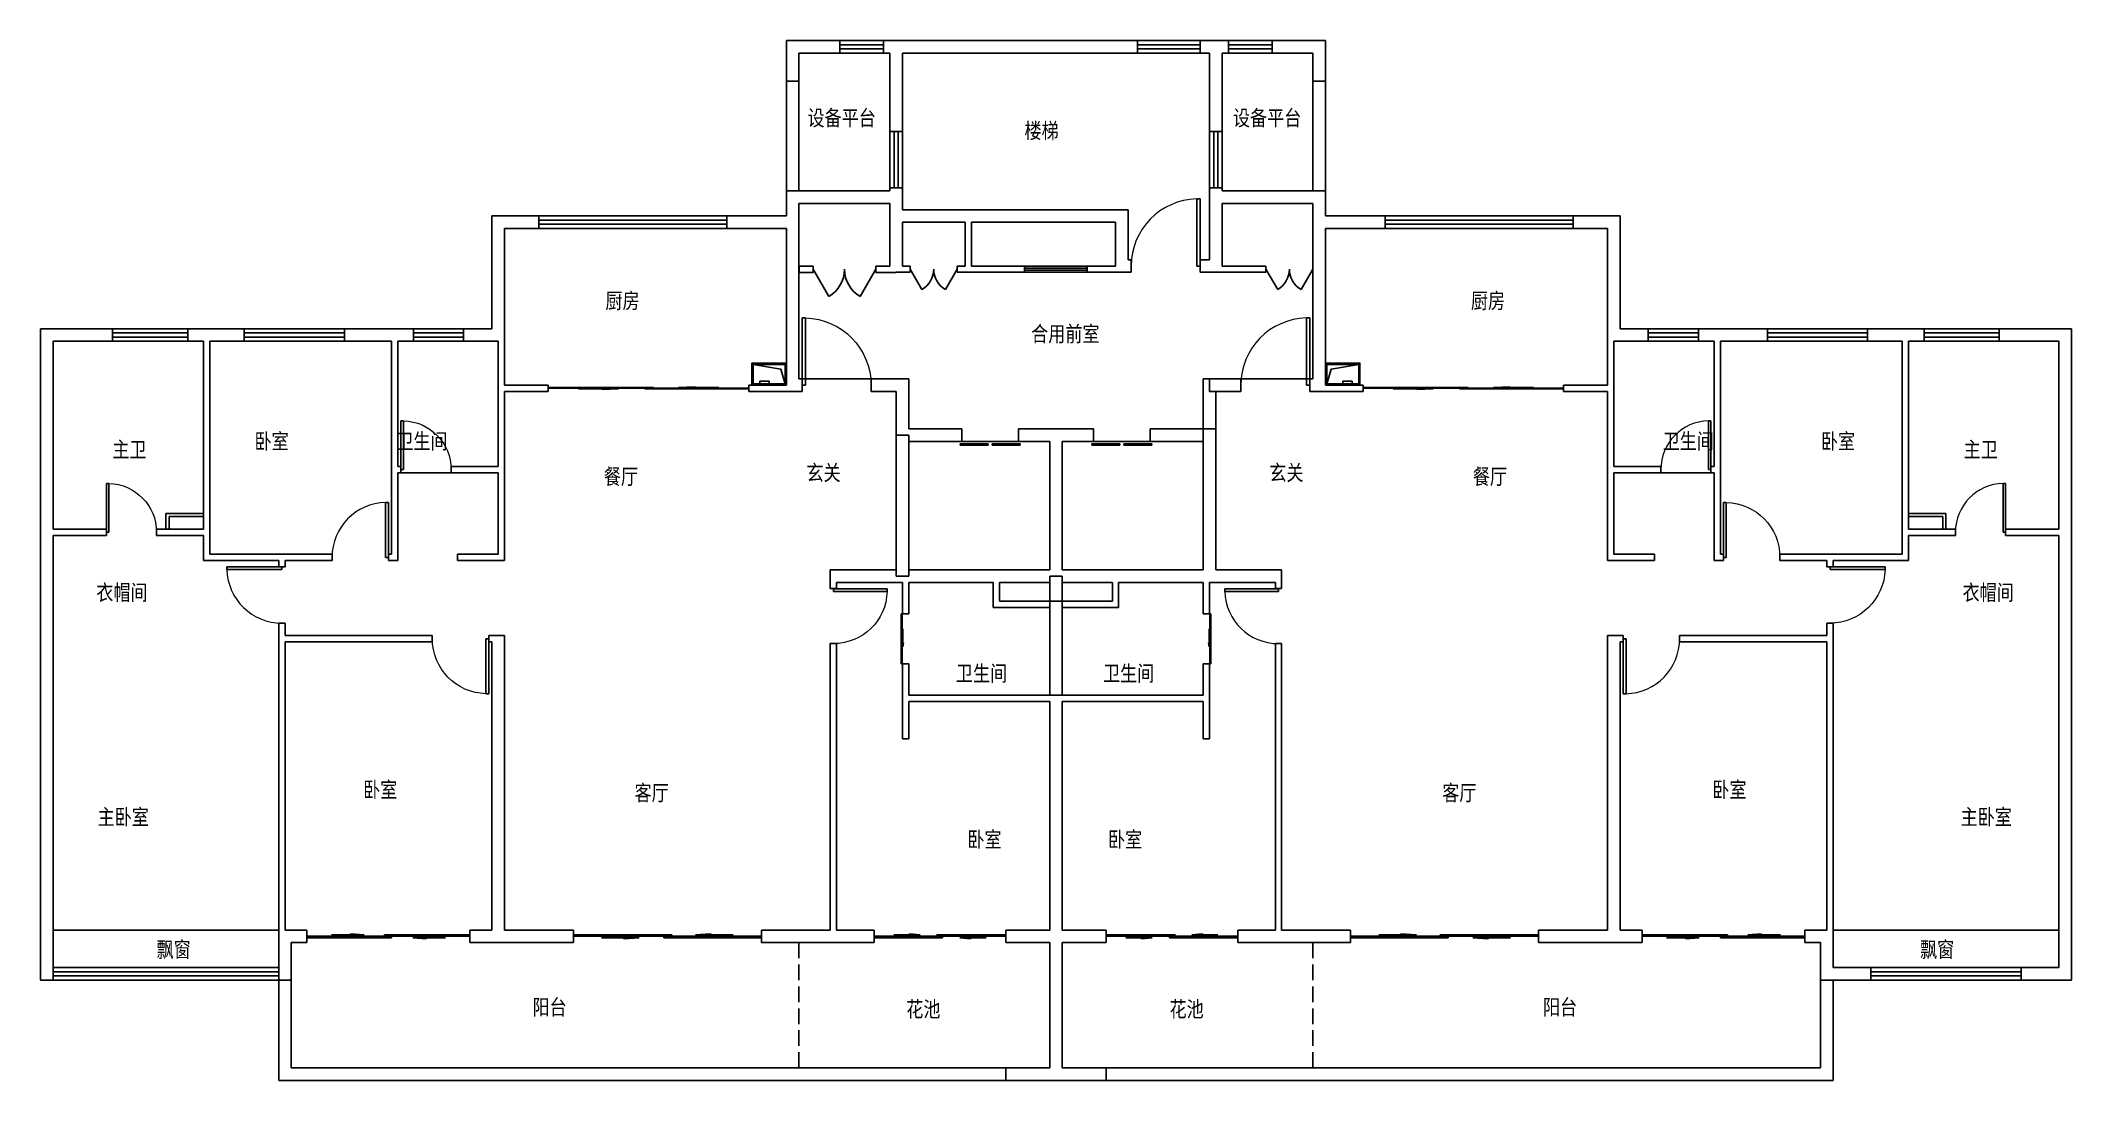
# Model space of a CAD drawing. Extents: x 0 to 157251, y -2300 to 594000.
# Drawn here: x 98650 to 131050, y 318960 to 335560 of the extents above; entities that cross this region are included whole.
import ezdxf

# ---------------------------------------------------------------- set-up
doc = ezdxf.new("R2010")
doc.units = 0
doc.header["$LTSCALE"] = 1000
doc.header["$MEASUREMENT"] = 0
doc.linetypes.add('DASH', pattern=[0.35, 0.25, -0.1])
doc.layers.add('5-PUB_TEXT', color=7, linetype='Continuous', lineweight=5)
for name, color, linetype in [('AE-EQPM-TOLT', 78, 'Continuous'), ('AE-FLOR', 151, 'Continuous'), ('WALL', 9, 'Continuous'), ('WINDOW', 4, 'Continuous')]:
    doc.layers.add(name, color=color, linetype=linetype)
doc.styles.add('黑体', font='simhei.ttf')

msp = doc.modelspace()

# ---------------------------------------------------------------- texts
at = {"layer": '5-PUB_TEXT', "style": '黑体', "width": 0.8}
for s, rotation, p in [('设备平台', 0, (110885, 334200)), ('设备平台', 360, (117673, 334200)), ('楼梯', 360, (114347, 333997)), ('厨房', 360, (107662, 331282)), ('厨房', 0, (121470, 331282)), ('合用前室', 360, (114454, 330753)), ('主卫', 0, (99795, 328907)), ('卧室', 0, (102063, 329040)), ('卫生间', 0, (104325, 329040)), ('卫生间', 360, (124529, 329040)), ('卧室', 360, (127054, 329040)), ('主卫', 360, (129330, 328907)), ('餐厅', 0, (107636, 328475)), ('玄关', 360, (110869, 328536)), ('玄关', 0, (118254, 328536)), ('餐厅', 360, (121501, 328475)), ('衣帽间', 0, (99539, 326624)), ('衣帽间', 360, (129314, 326624)), ('卫生间', 360, (113253, 325333)), ('卫生间', 0, (115600, 325333)), ('卧室', 0, (103796, 323477)), ('客厅', 0, (108126, 323425)), ('客厅', 360, (121013, 323425)), ('卧室', 360, (125321, 323477)), ('主卧室', 0, (99560, 323041)), ('主卧室', 360, (129283, 323041)), ('卧室', 360, (113437, 322682)), ('卧室', 0, (115681, 322682)), ('飘窗', 0, (100501, 320925)), ('飘窗', 360, (128636, 320925)), ('阳台', 0, (106498, 320005)), ('花池', 0, (112461, 319972)), ('花池', 360, (116661, 319972)), ('阳台', 360, (122620, 320005))]:
    msp.add_text(s, height=250, rotation=rotation, dxfattribs=at).set_placement(p)

# ---------------------------------------------------------------- blocks, each defined once
blk = doc.blocks.new('A$C7ACF2B12')
at = {"color": 250}
for points in [[(20, -30), (20, 480), (330, 480), (330, -30)], [(20, 375), (60, 375), (60, 225), (20, 225)]]:
    blk.add_lwpolyline(points, close=True, dxfattribs=at)
blk.add_lwpolyline([(20, -30), (256, 41), (330, 480)], dxfattribs=at)
at = {"layer": 'AE-EQPM-TOLT'}
blk.add_lwpolyline([(0, -50), (0, 500), (350, 500), (350, -50)], close=True, dxfattribs=at)
blk = doc.blocks.new('$TCHSYS$WIN2D')
for p, q in [((-0.5, 0.5), (0.5, 0.5)), ((-0.5, 0.5), (-0.5, -0.5)), ((0.5, 0.5), (0.5, -0.5)), ((0.5, 0.1667), (-0.5, 0.1667)), ((0.5, -0.1667), (-0.5, -0.1667)), ((-0.5, -0.5), (0.5, -0.5))]:
    blk.add_line(p, q)
blk = doc.blocks.new('$DorLib2D$00000231')
at = {"color": 0}
for p, q in [((-0.5, 0), (-0.25, 0.433)), ((0.5, 0), (0.25, 0.433))]:
    blk.add_line(p, q, dxfattribs=at)
for centre, start, end in [((-0.5, 0), 0, 60), ((0.5, 0), 120, 180)]:
    blk.add_arc(centre, 0.5, start, end, dxfattribs=at)
blk = doc.blocks.new('$DorLib2D$00000127')
at = {"color": 0}
for points in [[(-0.533, 0.795), (-0.533, 0.69)], [(-0.033, 0.795), (-0.533, 0.795)], [(-0.033, 0.795), (-0.033, 0.69)], [(0.533, 0.795), (0.033, 0.795)], [(0.033, 0.795), (0.033, 0.69)], [(0.533, 0.795), (0.533, 0.69)], [(-0.033, 0.69), (-0.533, 0.69)], [(0.5, 0.5), (-0.5, 0.5)], [(0.533, 0.69), (0.033, 0.69)]]:
    blk.add_lwpolyline(points, dxfattribs=at)
blk = doc.blocks.new('$DorLib2D$00000001')
for p, q in [((0.45, 0.975), (0.5, 0.975)), ((0.45, 0), (0.45, 0.975)), ((0.5, 0), (0.5, 0.975)), ((0.5, 0), (0.45, 0))]:
    blk.add_line(p, q)
at = {"lineweight": 13}
blk.add_arc((0.475, 0), 0.975, 91.4693, 180, dxfattribs=at)
blk = doc.blocks.new('$DorLib2D$00000129')
at = {"color": 0, "linetype": 'Continuous'}
for p, q in [((-0.5, 0.545), (-0.5, 0.687)), ((-0.5, 0.687), (0.5, 0.687)), ((0.5, 0.545), (-0.5, 0.545)), ((-0.5, 0.5), (-0.5, 0.545)), ((-0.2, 0.437), (0.158, 0.437)), ((0.08, 0.341), (0.08, 0.437)), ((0.158, 0.437), (0.08, 0.341)), ((0.5, 0.687), (0.5, 0.545)), ((0.5, 0.5), (0.5, 0.545))]:
    blk.add_line(p, q, dxfattribs=at)
blk = doc.blocks.new('$DorLib2D$00000131')
at = {"color": 0, "linetype": 'Continuous'}
for p, q in [((-0.5, 0.125), (-0.5, 0)), ((0.019, 0.125), (-0.5, 0.125)), ((0.019, 0), (0.019, 0.125)), ((0.15, 0.125), (0.232, 0.197)), ((0.35, 0.125), (0.15, 0.125)), ((0.232, 0.197), (0.232, 0.125)), ((-0.5, 0), (0.019, 0)), ((-0.024, 0), (0.5, 0)), ((-0.024, -0.125), (-0.024, 0)), ((0.5, 0), (0.5, -0.125)), ((-0.35, -0.125), (-0.15, -0.125)), ((-0.232, -0.197), (-0.232, -0.125)), ((-0.15, -0.125), (-0.232, -0.197)), ((0.5, -0.125), (-0.024, -0.125))]:
    blk.add_line(p, q, dxfattribs=at)

# ---------------------------------------------------------------- linework, layer by layer
at = {"layer": 'AE-FLOR'}
for p, q in [((110550, 334910), (110550, 333160)), ((110750, 334910), (110750, 333160)), ((118950, 334910), (118950, 333160)), ((119150, 334910), (119150, 333160)), ((110550, 333985), (110550, 333160)), ((110750, 333985), (110750, 333160)), ((118950, 333985), (118950, 333160)), ((119150, 333985), (119150, 333160)), ((110800, 330160), (111900, 330160)), ((118900, 330160), (117800, 330160)), ((105200, 328660), (104400, 328660)), ((124500, 328660), (125300, 328660)), ((98850, 321360), (102450, 321360)), ((130850, 321360), (127250, 321360)), ((102450, 318960), (102450, 320560)), ((102650, 319160), (102650, 320560)), ((127050, 319160), (127050, 320560)), ((127250, 318960), (127250, 320560)), ((114050, 319160), (102650, 319160)), ((115650, 319160), (127050, 319160)), ((114050, 318960), (102450, 318960)), ((115650, 318960), (127250, 318960))]:
    msp.add_line(p, q, dxfattribs=at)
at = {"layer": 'AE-FLOR', "linetype": 'DASH'}
for p, q in [((110750, 321160), (110750, 319160)), ((118950, 321160), (118950, 319160))]:
    msp.add_line(p, q, dxfattribs=at)
at = {"layer": 'WALL'}
for p, q in [((110550, 335560), (110550, 334910)), ((111400, 335560), (110550, 335560)), ((110750, 335360), (110750, 334910)), ((110750, 335360), (111400, 335360)), ((111400, 335360), (111400, 335560)), ((112300, 335560), (112100, 335560)), ((112100, 335560), (112100, 335360)), ((112100, 335360), (112200, 335360)), ((112200, 335360), (112200, 334110)), ((116150, 335560), (112300, 335560)), ((112400, 334110), (112400, 335360)), ((112400, 335360), (116150, 335360)), ((116150, 335360), (116150, 335560)), ((117300, 335560), (117150, 335560)), ((117150, 335560), (117150, 335360)), ((117150, 335360), (117300, 335360)), ((117300, 335560), (117300, 335560)), ((117500, 335560), (117300, 335560)), ((117300, 335360), (117300, 334110)), ((117600, 335560), (117500, 335560)), ((117500, 335560), (117500, 335560)), ((117500, 335360), (117600, 335360)), ((117500, 334110), (117500, 335360)), ((117600, 335360), (117600, 335560)), ((119150, 335560), (118300, 335560)), ((118300, 335560), (118300, 335360)), ((118300, 335360), (118950, 335360)), ((118950, 335360), (118950, 334910)), ((119150, 335560), (119150, 334910)), ((110750, 334910), (110550, 334910)), ((119150, 334910), (118950, 334910)), ((112200, 334110), (112400, 334110)), ((117300, 334110), (117500, 334110)), ((110550, 332760), (110550, 333160)), ((110550, 333160), (110750, 333160)), ((110750, 333160), (112200, 333160)), ((112400, 333210), (112200, 333210)), ((112200, 333210), (112200, 333160)), ((112400, 333060), (112400, 333210)), ((117500, 333210), (117300, 333210)), ((117300, 333210), (117300, 333060)), ((117500, 333160), (117500, 333210)), ((117500, 333160), (118950, 333160)), ((118950, 333160), (119150, 333160)), ((119150, 332760), (119150, 333160)), ((105850, 332760), (105850, 330960)), ((106600, 332760), (105850, 332760)), ((106600, 332560), (106600, 332760)), ((110550, 332760), (109600, 332760)), ((109600, 332760), (109600, 332560)), ((110750, 332960), (112200, 332960)), ((110750, 330160), (110750, 332960)), ((112200, 332960), (112200, 332760)), ((112200, 332760), (112200, 331959)), ((112400, 333060), (112400, 332860)), ((113500, 332860), (112400, 332860)), ((116000, 332860), (113500, 332860)), ((116000, 332860), (116000, 332060)), ((117300, 333060), (117300, 332060)), ((117500, 332960), (117500, 331960)), ((117500, 332960), (118950, 332960)), ((118950, 330160), (118950, 332960)), ((120100, 332760), (119150, 332760)), ((120100, 332560), (120100, 332760)), ((123850, 332760), (123100, 332760)), ((123100, 332760), (123100, 332560)), ((123850, 332760), (123850, 330960)), ((106050, 332560), (106050, 330860)), ((106050, 332560), (106600, 332560)), ((109600, 332560), (110550, 332560)), ((110550, 330060), (110550, 332560)), ((113400, 332660), (112400, 332660)), ((112400, 332660), (112400, 331960)), ((113400, 331960), (113400, 332660)), ((115800, 332660), (113500, 332660)), ((113500, 331960), (113500, 332660)), ((115800, 332660), (115800, 331960)), ((119150, 330060), (119150, 332560)), ((119150, 332560), (120100, 332560)), ((123100, 332560), (123650, 332560)), ((123650, 332560), (123650, 330860)), ((110976, 331959), (110751, 331959)), ((110751, 331959), (110751, 331859)), ((110751, 331859), (110976, 331859)), ((110976, 331859), (110976, 331959)), ((112200, 331959), (111976, 331959)), ((111976, 331959), (111976, 331859)), ((111976, 331859), (112301, 331859)), ((112300, 331860), (112525, 331860)), ((112525, 331960), (112400, 331960)), ((112525, 331860), (112525, 331960)), ((113400, 331960), (113275, 331960)), ((113275, 331960), (113275, 331860)), ((113275, 331860), (113500, 331860)), ((114350, 331960), (113500, 331960)), ((113500, 331860), (114350, 331860)), ((114350, 331860), (114350, 331960)), ((115800, 331960), (115350, 331960)), ((115350, 331960), (115350, 331860)), ((115350, 331860), (115900, 331860)), ((115900, 331860), (116050, 331860)), ((116050, 332060), (116000, 332060)), ((116050, 331860), (116050, 332060)), ((117300, 332060), (117150, 332060)), ((117150, 332060), (117150, 331860)), ((117150, 331860), (117400, 331860)), ((117400, 331860), (118200, 331860)), ((118200, 331960), (117500, 331960)), ((118200, 331860), (118200, 331960)), ((118950, 331960), (118950, 331860)), ((98650, 327660), (98650, 330960)), ((99800, 330960), (98650, 330960)), ((99800, 330760), (99800, 330960)), ((101350, 330960), (101000, 330960)), ((101000, 330960), (101000, 330760)), ((101900, 330960), (101350, 330960)), ((101900, 330760), (101900, 330960)), ((104250, 330960), (103500, 330960)), ((103500, 330960), (103500, 330760)), ((104600, 330960), (104250, 330960)), ((104600, 330760), (104600, 330960)), ((105850, 330960), (105400, 330960)), ((105400, 330960), (105400, 330760)), ((106050, 330860), (106050, 330060)), ((123650, 330860), (123650, 330060)), ((124300, 330960), (123850, 330960)), ((124300, 330760), (124300, 330960)), ((125450, 330960), (125100, 330960)), ((125100, 330960), (125100, 330760)), ((126200, 330960), (125450, 330960)), ((126200, 330760), (126200, 330960)), ((128350, 330960), (127800, 330960)), ((127800, 330960), (127800, 330760)), ((128700, 330960), (128350, 330960)), ((128700, 330760), (128700, 330960)), ((131050, 330960), (129900, 330960)), ((129900, 330960), (129900, 330760)), ((131050, 327660), (131050, 330960)), ((98850, 327760), (98850, 330760)), ((98850, 330760), (99800, 330760)), ((101000, 330760), (101250, 330760)), ((101250, 330760), (101250, 327760)), ((101350, 330760), (101350, 327660)), ((101350, 330760), (101900, 330760)), ((103500, 330760), (104250, 330760)), ((104250, 330760), (104250, 328760)), ((104350, 330760), (104350, 328760)), ((104350, 330760), (104600, 330760)), ((105400, 330760), (105950, 330760)), ((105950, 330760), (105950, 330060)), ((123750, 330760), (123750, 330060)), ((123750, 330760), (124300, 330760)), ((125100, 330760), (125350, 330760)), ((125350, 330760), (125350, 328760)), ((125450, 330760), (125450, 328760)), ((125450, 330760), (126200, 330760)), ((127800, 330760), (128350, 330760)), ((128350, 330760), (128350, 327660)), ((128450, 330760), (128450, 327760)), ((128450, 330760), (128700, 330760)), ((129900, 330760), (130850, 330760)), ((130850, 327760), (130850, 330760)), ((110800, 330160), (110750, 330160)), ((110800, 329960), (110800, 330160)), ((112500, 330160), (111900, 330160)), ((111900, 330160), (111900, 329960)), ((112500, 329360), (112500, 330160)), ((117200, 327110), (117200, 330160)), ((117800, 330160), (117200, 330160)), ((117300, 330160), (117300, 329960)), ((117800, 329960), (117800, 330160)), ((118950, 330160), (118900, 330160)), ((118900, 330160), (118900, 329960)), ((105950, 330060), (105950, 328760)), ((106050, 330060), (106750, 330060)), ((106050, 329960), (106050, 328760)), ((106050, 329960), (106750, 329960)), ((106750, 330060), (106750, 329960)), ((110550, 330060), (109950, 330060)), ((109950, 329960), (109950, 330060)), ((110650, 329960), (109950, 329960)), ((110650, 329960), (110800, 329960)), ((111900, 329960), (112300, 329960)), ((112300, 329260), (112300, 329960)), ((117300, 329960), (117800, 329960)), ((117400, 327110), (117400, 329960)), ((118900, 329960), (119050, 329960)), ((119050, 329960), (119750, 329960)), ((119150, 330060), (119750, 330060)), ((119750, 330060), (119750, 329960)), ((123650, 330060), (122950, 330060)), ((122950, 329960), (122950, 330060)), ((123650, 329960), (122950, 329960)), ((123650, 329960), (123650, 328760)), ((123750, 330060), (123750, 328760)), ((112300, 327010), (112300, 329260)), ((112300, 329260), (112500, 329260)), ((112300, 327110), (112300, 329260)), ((112500, 329260), (112300, 329260)), ((113350, 329360), (112500, 329360)), ((112500, 327010), (112500, 329260)), ((113350, 329160), (113350, 329360)), ((114850, 329360), (114250, 329360)), ((114250, 329360), (114250, 329160)), ((115451, 329360), (114850, 329360)), ((115451, 329160), (115451, 329360)), ((117400, 329360), (116351, 329360)), ((116351, 329360), (116351, 329160)), ((112500, 327110), (112500, 329160)), ((112500, 329160), (113350, 329160)), ((114250, 329160), (114750, 329160)), ((114750, 327110), (114750, 329160)), ((114950, 327110), (114950, 329160)), ((114950, 329160), (115451, 329160)), ((116351, 329160), (117200, 329160)), ((104250, 328760), (104250, 327360)), ((104400, 328760), (104350, 328760)), ((104350, 328660), (104350, 327260)), ((104350, 328660), (104400, 328660)), ((104400, 328660), (104400, 328760)), ((105950, 328760), (105200, 328760)), ((105200, 328760), (105200, 328660)), ((105200, 328660), (105950, 328660)), ((105950, 328660), (105950, 327360)), ((106050, 328760), (106050, 327260)), ((123650, 328760), (123650, 327260)), ((124500, 328760), (123750, 328760)), ((123750, 328660), (123750, 327360)), ((123750, 328660), (124500, 328660)), ((124500, 328660), (124500, 328760)), ((125350, 328760), (125300, 328760)), ((125300, 328760), (125300, 328660)), ((125300, 328660), (125350, 328660)), ((125350, 328660), (125350, 327260)), ((125450, 328760), (125450, 327360)), ((100650, 328010), (100650, 327760)), ((100650, 328010), (101250, 328010)), ((100700, 327960), (100700, 327760)), ((100700, 327960), (101250, 327960)), ((129050, 328010), (128450, 328010)), ((129000, 327960), (128450, 327960)), ((129000, 327960), (129000, 327760)), ((129050, 328010), (129050, 327760)), ((98650, 320560), (98650, 327660)), ((99700, 327760), (98850, 327760)), ((98850, 320560), (98850, 327660)), ((98850, 327660), (99700, 327660)), ((99700, 327660), (99700, 327760)), ((101250, 327760), (100500, 327760)), ((100500, 327760), (100500, 327660)), ((100500, 327660), (101250, 327660)), ((101250, 327660), (101250, 327260)), ((101350, 327660), (101350, 327360)), ((128350, 327660), (128350, 327360)), ((129200, 327760), (128450, 327760)), ((128450, 327660), (128450, 327260)), ((128450, 327660), (129200, 327660)), ((129200, 327660), (129200, 327760)), ((130850, 327760), (130000, 327760)), ((130000, 327760), (130000, 327660)), ((130000, 327660), (130850, 327660)), ((130850, 320760), (130850, 327660)), ((131050, 320560), (131050, 327660)), ((102450, 327260), (101250, 327260)), ((102550, 327360), (101350, 327360)), ((102450, 327260), (102450, 327160)), ((103300, 327360), (102550, 327360)), ((102550, 327160), (102550, 327260)), ((102550, 327260), (103300, 327260)), ((103300, 327260), (103300, 327360)), ((104250, 327360), (104200, 327360)), ((104200, 327360), (104200, 327260)), ((104200, 327260), (104250, 327260)), ((104350, 327260), (104250, 327260)), ((105950, 327360), (105300, 327360)), ((105300, 327260), (105300, 327360)), ((106050, 327260), (105300, 327260)), ((123650, 327260), (124400, 327260)), ((123750, 327360), (124400, 327360)), ((124400, 327360), (124400, 327260)), ((125350, 327260), (125450, 327260)), ((125500, 327360), (125450, 327360)), ((125450, 327260), (125500, 327260)), ((125500, 327260), (125500, 327360)), ((127150, 327360), (126400, 327360)), ((126400, 327360), (126400, 327260)), ((126400, 327260), (127150, 327260)), ((127150, 327360), (128350, 327360)), ((127150, 327260), (127150, 327160)), ((127250, 327260), (128450, 327260)), ((127250, 327160), (127250, 327260)), ((102450, 327160), (102550, 327160)), ((111250, 327110), (112300, 327110)), ((111250, 327110), (111250, 326810)), ((112500, 327010), (112300, 327010)), ((112300, 327010), (112500, 327010)), ((112500, 327110), (113850, 327110)), ((113850, 327110), (114750, 327110)), ((114750, 326609), (114751, 327010)), ((114950, 327010), (114751, 327010)), ((114751, 327010), (114950, 327010)), ((114950, 327110), (115850, 327110)), ((114950, 326609), (114950, 327010)), ((115850, 327110), (117200, 327110)), ((118450, 327110), (117400, 327110)), ((118450, 326810), (118450, 327110)), ((127150, 327160), (127250, 327160)), ((111250, 326810), (111350, 326810)), ((111350, 326910), (112400, 326910)), ((111350, 326810), (111350, 326910)), ((112400, 326910), (112400, 326410)), ((112500, 326910), (113850, 326910)), ((112500, 326410), (112500, 326910)), ((113850, 326910), (113850, 326509)), ((113950, 326910), (114750, 326910)), ((113950, 326910), (113950, 326609)), ((114750, 326609), (113950, 326609)), ((114750, 326609), (114750, 326910)), ((114750, 326609), (114950, 326609)), ((114950, 326609), (114750, 326609)), ((114950, 326609), (114750, 326609)), ((114750, 325110), (114750, 326609)), ((114750, 326609), (114950, 326609)), ((114950, 326910), (115750, 326910)), ((114950, 326609), (114950, 326910)), ((114950, 325110), (114950, 326609)), ((114950, 326609), (115750, 326609)), ((115750, 326910), (115750, 326609)), ((115850, 326910), (117200, 326910)), ((115850, 326910), (115850, 326509)), ((117200, 326910), (117200, 326410)), ((117300, 326410), (117300, 326910)), ((118350, 326910), (117300, 326910)), ((118350, 326910), (118350, 326810)), ((118350, 326810), (118450, 326810)), ((112400, 326410), (112500, 326410)), ((114750, 326509), (113850, 326509)), ((114750, 325110), (114750, 326509)), ((114950, 326509), (115850, 326509)), ((114950, 325110), (114950, 326509)), ((117200, 326410), (117300, 326410)), ((102550, 326260), (102450, 326260)), ((102450, 326260), (102450, 326060)), ((102450, 326060), (102450, 321260)), ((102550, 326060), (102550, 326260)), ((104900, 326060), (102550, 326060)), ((102550, 325960), (102550, 321360)), ((102550, 325960), (104900, 325960)), ((104900, 325960), (104900, 326060)), ((106050, 326060), (105800, 326060)), ((105800, 326060), (105800, 325960)), ((105800, 325960), (105850, 325960)), ((105850, 325960), (105850, 321360)), ((106050, 326060), (106050, 321360)), ((123900, 326060), (123650, 326060)), ((123650, 326060), (123650, 321360)), ((123850, 325960), (123900, 325960)), ((123850, 325960), (123850, 321360)), ((123900, 325960), (123900, 326060)), ((127150, 326060), (124800, 326060)), ((124800, 326060), (124800, 325960)), ((124800, 325960), (127150, 325960)), ((127250, 326260), (127150, 326260)), ((127150, 326260), (127150, 326060)), ((127150, 325960), (127150, 321360)), ((127250, 326060), (127250, 326260)), ((127250, 326060), (127250, 321260)), ((111350, 325932), (111250, 325932)), ((111250, 325932), (111250, 323960)), ((111350, 323960), (111350, 325932)), ((118450, 325932), (118350, 325932)), ((118350, 325932), (118350, 323960)), ((118450, 323960), (118450, 325932)), ((112500, 325610), (112400, 325610)), ((112400, 325610), (112400, 325110)), ((112500, 325110), (112500, 325610)), ((117300, 325610), (117200, 325610)), ((117200, 325610), (117200, 325110)), ((117300, 325110), (117300, 325610)), ((112400, 324410), (112400, 325110)), ((114750, 325110), (112500, 325110)), ((112500, 324410), (112500, 325010)), ((114750, 325010), (112500, 325010)), ((114750, 325110), (114950, 325110)), ((114950, 325110), (114750, 325110)), ((114750, 321360), (114750, 325010)), ((114950, 325110), (117200, 325110)), ((114950, 321360), (114950, 325010)), ((114950, 325010), (117200, 325010)), ((117200, 324410), (117200, 325010)), ((117300, 324410), (117300, 325110)), ((112400, 324410), (112500, 324410)), ((117200, 324410), (117300, 324410)), ((111250, 323960), (111250, 323960)), ((111250, 323860), (111250, 323960)), ((111250, 323860), (111250, 323860)), ((111250, 323860), (111250, 321360)), ((111350, 323960), (111350, 321360)), ((118350, 323960), (118350, 321360)), ((118450, 323960), (118450, 323960)), ((118450, 323960), (118450, 323860)), ((118450, 323860), (118450, 323860)), ((118450, 323860), (118450, 321360)), ((102450, 321260), (102450, 320560)), ((102900, 321360), (102550, 321360)), ((102650, 321160), (102650, 320560)), ((102650, 321160), (102900, 321160)), ((102900, 321160), (102900, 321360)), ((105850, 321360), (105500, 321360)), ((105500, 321360), (105500, 321160)), ((105500, 321160), (105950, 321160)), ((105950, 321160), (107150, 321160)), ((107150, 321360), (106050, 321360)), ((107150, 321160), (107150, 321360)), ((111250, 321360), (110150, 321360)), ((110150, 321360), (110150, 321160)), ((110150, 321160), (111350, 321160)), ((111950, 321360), (111350, 321360)), ((111350, 321160), (111950, 321160)), ((111950, 321160), (111950, 321360)), ((114750, 321360), (114050, 321360)), ((114050, 321360), (114050, 321160)), ((114050, 321160), (114750, 321160)), ((114750, 319160), (114750, 321160)), ((115650, 321360), (114950, 321360)), ((114950, 319160), (114950, 321160)), ((114950, 321160), (115650, 321160)), ((115650, 321160), (115650, 321360)), ((118350, 321360), (117750, 321360)), ((117750, 321360), (117750, 321160)), ((117750, 321160), (118350, 321160)), ((118350, 321160), (119550, 321160)), ((119550, 321360), (118450, 321360)), ((119550, 321360), (119550, 321160)), ((123650, 321360), (122550, 321360)), ((122550, 321160), (122550, 321360)), ((122550, 321160), (123750, 321160)), ((123750, 321160), (124200, 321160)), ((124200, 321360), (123850, 321360)), ((124200, 321160), (124200, 321360)), ((127150, 321360), (126800, 321360)), ((126800, 321360), (126800, 321160)), ((126800, 321160), (127050, 321160)), ((127050, 321160), (127050, 320560)), ((127250, 321260), (127250, 320760)), ((98650, 320560), (98850, 320560)), ((102450, 320560), (102650, 320560)), ((127050, 320560), (127850, 320560)), ((127850, 320760), (127250, 320760)), ((127850, 320560), (127850, 320760)), ((130850, 320760), (130250, 320760)), ((130250, 320760), (130250, 320560)), ((130250, 320560), (131050, 320560)), ((114750, 319160), (114050, 319160)), ((114050, 318960), (114050, 319160)), ((114950, 319160), (115650, 319160)), ((115650, 319160), (115650, 318960)), ((114850, 318960), (114050, 318960)), ((114850, 318960), (115650, 318960))]:
    msp.add_line(p, q, dxfattribs=at)

# ---------------------------------------------------------------- block references
at = {"layer": 'WINDOW'}
for name, p, xscale, yscale, zscale, rotation in [('$TCHSYS$WIN2D', (111750, 335460), 700, -200, 700, 180.0000080683755), ('$TCHSYS$WIN2D', (116650, 335460), -1000, -200, -1000, 180.0000080683752), ('$TCHSYS$WIN2D', (117950, 335460), 700, 200, 700, 359.9999919316244), ('$TCHSYS$WIN2D', (112300, 333660), -900, 200, -900, 270.0000000001556), ('$TCHSYS$WIN2D', (117400, 333660), -900, -200, -900, 270.0000000000778), ('$TCHSYS$WIN2D', (108100, 332660), 3000, -200, 3000, 179.9999999999908), ('$DorLib2D$00000001', (116600, 331960), -1100, -1100, -1100, 180), ('$DorLib2D$00000231', (111476, 331909), 1000, 1000, 1000, 180), ('$DorLib2D$00000231', (112900, 331910), 750, 750, 750, 180), ('$TCHSYS$WIN2D', (114850, 331910), 1000, -100, 1000, 180.0000000000007), ('$DorLib2D$00000231', (118575, 331910), 750, 750, 750, 179.9999999999968), ('$DorLib2D$00000001', (111350, 330060), -1100, 1100, -1100, 359.9999999994636), ('$DorLib2D$00000001', (118350, 330060), -1100, -1100, -1100, 180.0000000005365), ('$TCHSYS$WIN2D', (124700, 330860), -800, -200, -800, 180), ('$TCHSYS$WIN2D', (127000, 330860), -1600, -200, -1600, 180), ('$TCHSYS$WIN2D', (129300, 330860), -1200, -200, -1200, 180), ('$DorLib2D$00000131', (108350, 330010), 3200, 100, 3200, 180.0000000000043), ('$DorLib2D$00000131', (121350, 330010), 3200, 100, 3200, 180.0000000000043), ('$DorLib2D$00000001', (104800, 328710), 800, -800, 800, 179.9999999996645), ('$DorLib2D$00000127', (113800, 329260), 900, 200, 900, 180.0000000000326), ('$DorLib2D$00000001', (100100, 327710), 800, -800, 800, 180.0000000000975), ('$DorLib2D$00000001', (103750, 327310), -900, -900, -900, 180), ('$DorLib2D$00000001', (102500, 326710), -900, -900, -900, 270), ('$DorLib2D$00000001', (127200, 326710), -900, 900, -900, 270), ('$DorLib2D$00000001', (111300, 326371), -877.4999999999682, 877.4999999999682, -877.4999999999682, 269.9999227090655), ('$DorLib2D$00000001', (118400, 326371), -877.4999999999682, -877.4999999999682, -877.4999999999682, 270.0000772909345), ('$DorLib2D$00000129', (112450, 326010), -800, 100, -800, 90.00000000153061), ('$DorLib2D$00000129', (117250, 326010), -800, -100, -800, 89.99999999846236), ('$DorLib2D$00000001', (105350, 326010), -900, 900, -900, 180), ('$DorLib2D$00000001', (124350, 326010), -900, -900, -900, 359.9999999999991), ('$DorLib2D$00000131', (104200, 321260), -2600, 200, -2600, 180), ('$DorLib2D$00000131', (108650, 321260), 3000, 200, 3000, 180.0000000000043), ('$DorLib2D$00000131', (113000, 321260), -2100, 200, -2100, 180), ('$DorLib2D$00000131', (116700, 321260), -2100, -200, -2100, 359.9999999999962), ('$DorLib2D$00000131', (121050, 321260), -3000, 200, 3000, 180), ('$TCHSYS$WIN2D', (100650, 320660), -3600, 200, -3600, 180)]:
    msp.add_blockref(name, p, dxfattribs=dict(at, xscale=xscale, yscale=yscale, zscale=zscale, rotation=rotation))
for name, p, xscale, yscale, zscale in [('$TCHSYS$WIN2D', (121600, 332660), 3000, 200, 3000), ('$TCHSYS$WIN2D', (100400, 330860), -1200, 200, -1200), ('$TCHSYS$WIN2D', (102700, 330860), -1600, 200, -1600), ('$TCHSYS$WIN2D', (105000, 330860), -800, 200, -800), ('$DorLib2D$00000001', (124900, 328710), 800, 800, 800), ('$DorLib2D$00000127', (115901, 329260), 900, -200, 900), ('$DorLib2D$00000001', (129600, 327710), 800, 800, 800), ('$DorLib2D$00000001', (125950, 327310), -900, 900, -900), ('$DorLib2D$00000131', (125500, 321260), -2600, -200, -2600), ('$TCHSYS$WIN2D', (129050, 320660), -2400, -200, -2400)]:
    msp.add_blockref(name, p, dxfattribs=dict(at, xscale=xscale, yscale=yscale, zscale=zscale))
at = {"layer": 'WINDOW', "color": 2, "rotation": 90}
msp.add_blockref('A$C7ACF2B12', (110500, 330060), dxfattribs=at)
at = {"layer": 'WINDOW', "color": 2, "xscale": -1, "rotation": 270}
msp.add_blockref('A$C7ACF2B12', (119200, 330060), dxfattribs=at)

msp.set_redraw_order([(e.dxf.handle, doc.entitydb.next_handle()) for e in msp.query("TEXT MTEXT ATTDEF DIMENSION ARC_DIMENSION")])  # texts and dimensions are drawn at this point

doc.saveas('drawing.dxf')
